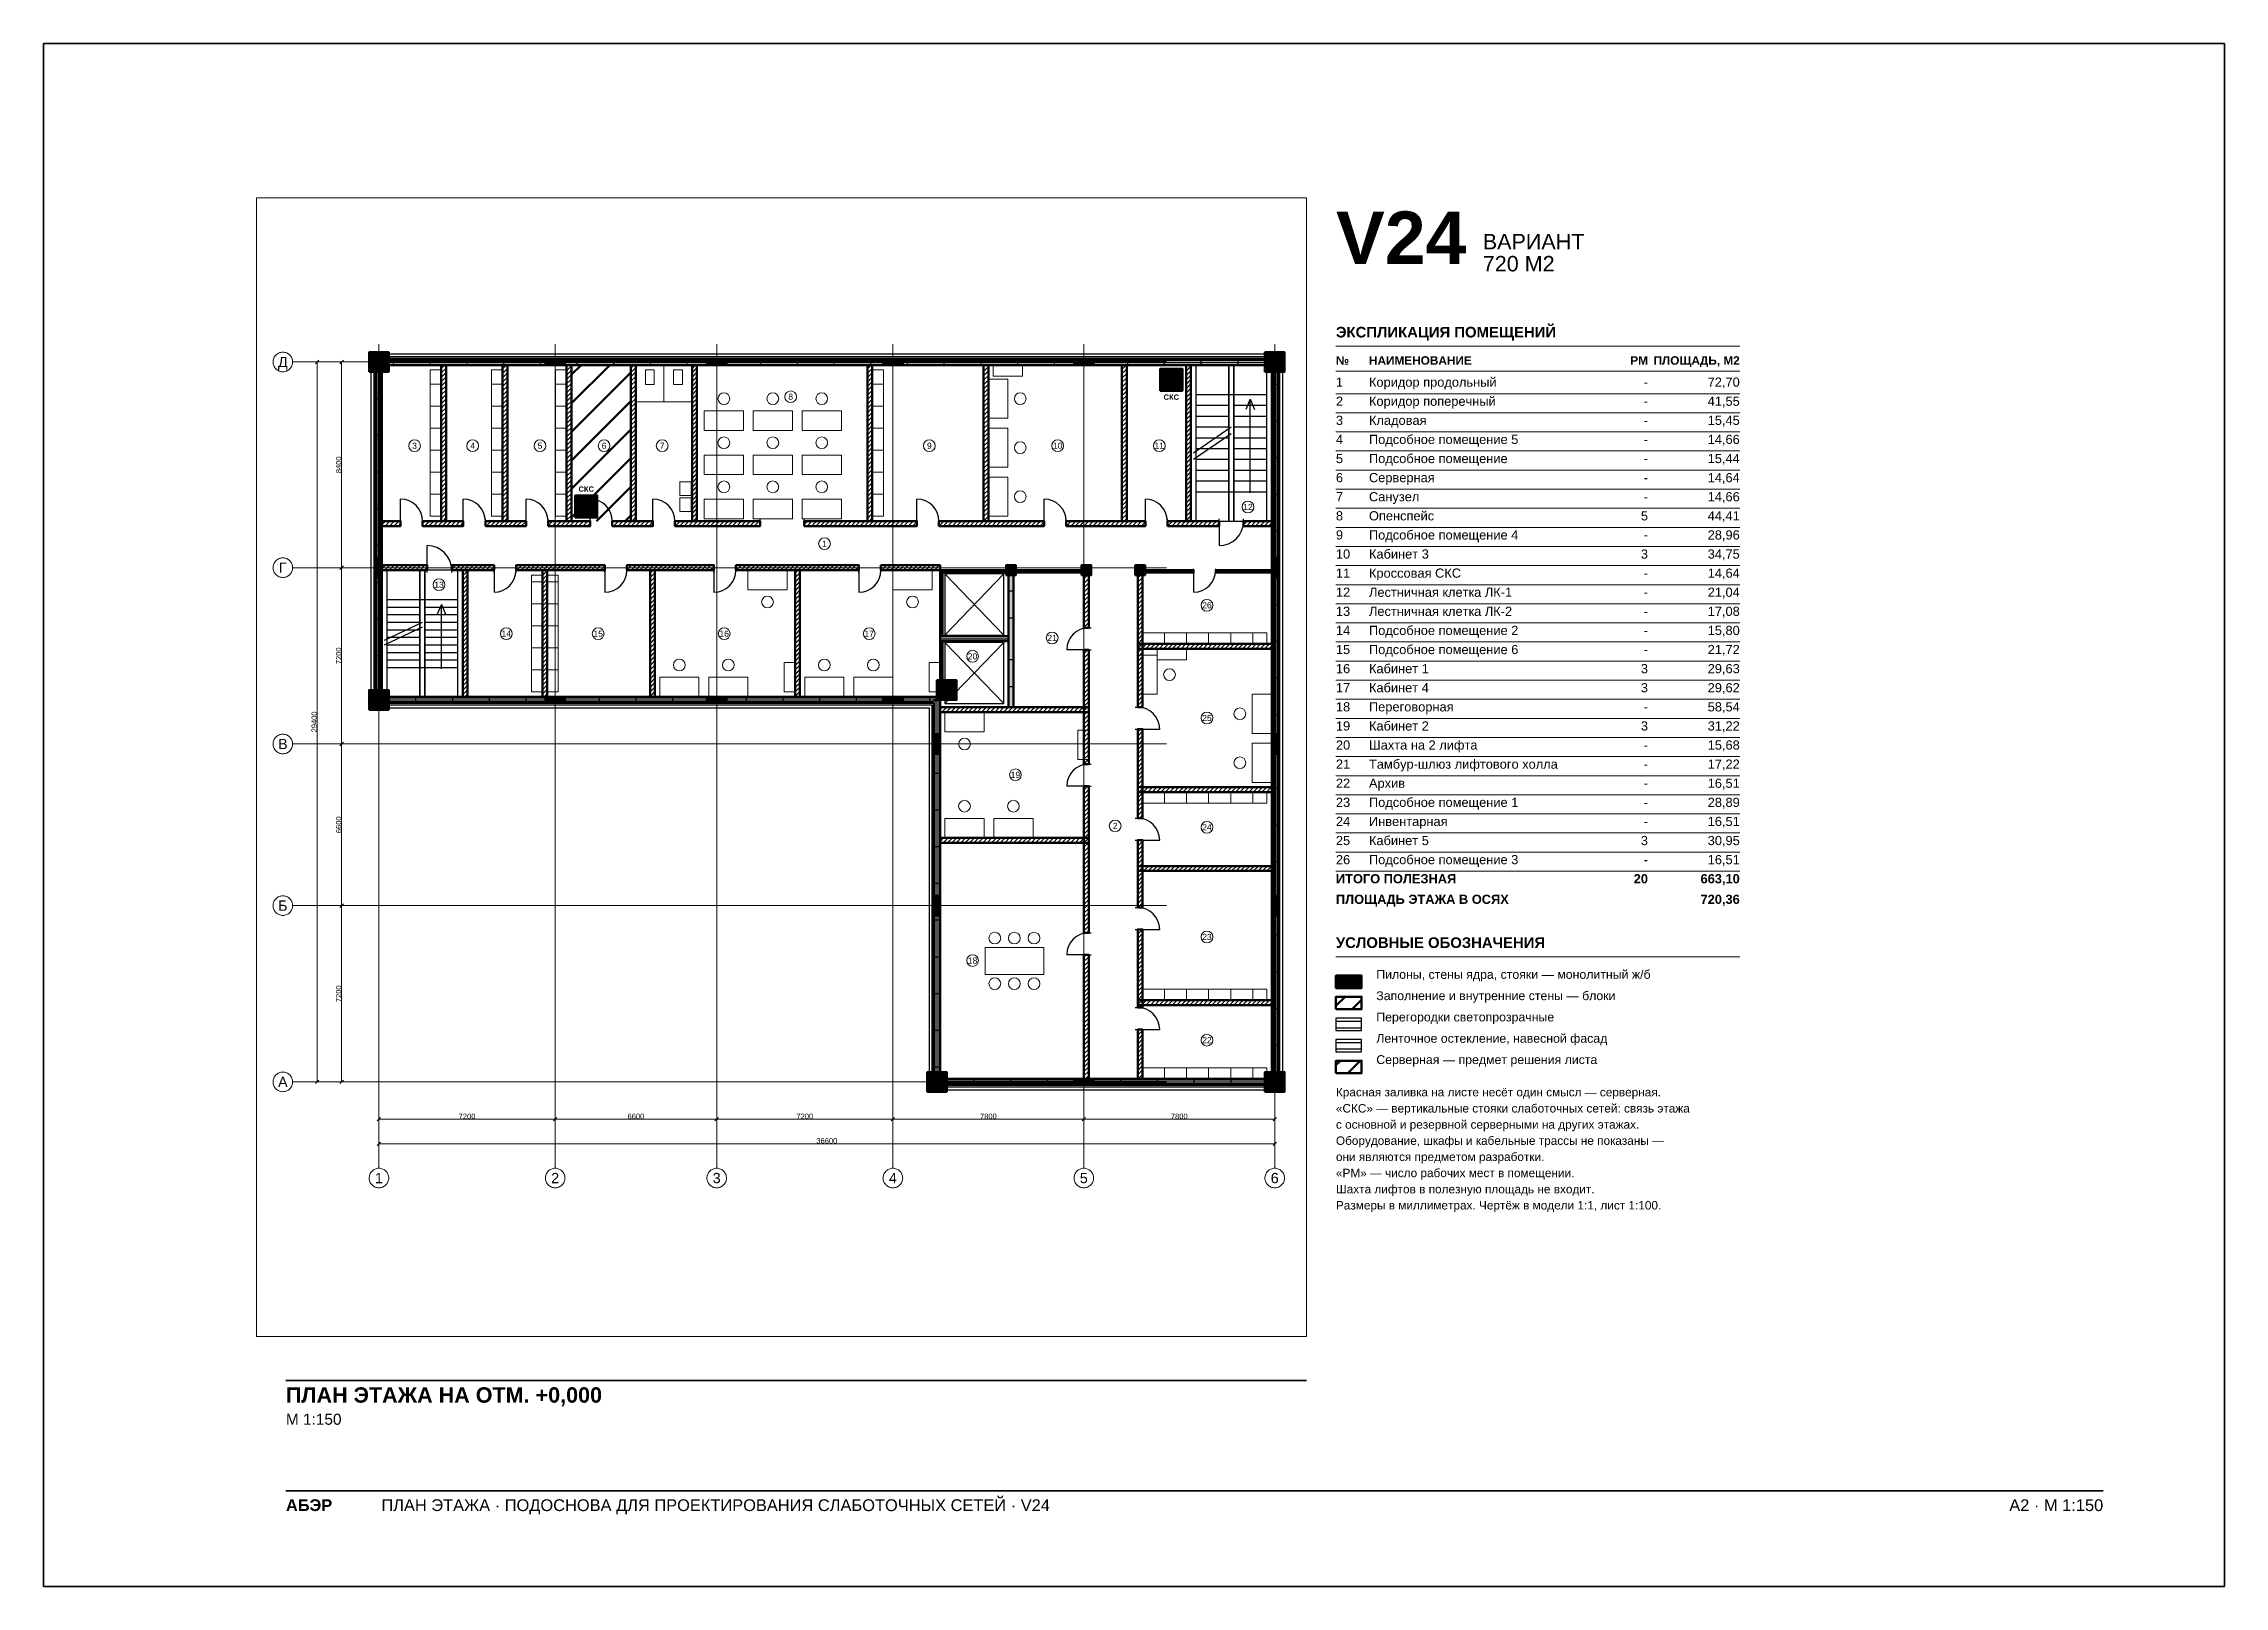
# Paper-space layout 'A2-1-100' of a CAD drawing. Header units: millimetres. Extents: x 0 to 594, y 0 to 420.
# The model-space entities are those that its viewports show. They can reach past a viewport. Long polylines and large blocks are cut down to what shows.
import ezdxf
from ezdxf.enums import TextEntityAlignment as Align

# ---------------------------------------------------------------- set-up
doc = ezdxf.new("R2010")
doc.units = ezdxf.units.MM
doc.linetypes.add('CENTER2', pattern=[2.541, 1.587, -0.318, 0.318, -0.318])
for name, color, linetype, lineweight in [('A-ANNO-LEGEND', 7, 'CONTINUOUS', 18), ('A-ANNO-NOTES', 8, 'CONTINUOUS', 13), ('A-ANNO-ROOM', 7, 'CONTINUOUS', 18), ('A-ANNO-TABLE', 7, 'CONTINUOUS', 18), ('A-DIMS', 8, 'CONTINUOUS', 13), ('A-DOOR', 3, 'CONTINUOUS', 25), ('A-ELEV', 7, 'CONTINUOUS', 25), ('A-FACADE-PANEL', 8, 'CONTINUOUS', 25), ('A-FURN', 8, 'CONTINUOUS', 18), ('A-GLAZ-RIBBON', 5, 'CONTINUOUS', 25), ('A-GRID', 8, 'CENTER2', 13), ('A-HATCH', 9, 'CONTINUOUS', 9), ('A-OUTLINE', 7, 'CONTINUOUS', 50), ('A-SANI', 8, 'CONTINUOUS', 18), ('A-STAIR', 7, 'CONTINUOUS', 25), ('A-TITLE', 7, 'CONTINUOUS', 35), ('A-VIEWPORT', 8, 'CONTINUOUS', 9), ('A-WALL-BLOCK', 9, 'CONTINUOUS', 50), ('A-WALL-GLASS', 4, 'CONTINUOUS', 25), ('A-WALL-RC', 7, 'CONTINUOUS', 50), ('E-SCS-RISER', 1, 'CONTINUOUS', 50), ('E-SERVER-ROOM', 1, 'CONTINUOUS', 50)]:
    doc.layers.add(name, color=color, linetype=linetype, lineweight=lineweight)
doc.styles.add('Arial', font='arial.ttf')
doc.styles.add('Arial-Bold', font='arialbd.ttf')
doc.styles.get("Standard").update_dxf_attribs({"font": 'arial.ttf'})

psp = doc.layouts.new('A2-1-100')

# ---------------------------------------------------------------- texts
at = {"layer": 'A-ANNO-LEGEND'}
for s, height, style, p in [('УСЛОВНЫЕ ОБОЗНАЧЕНИЯ', 2.9, 'Arial-Bold', (352, 173.8)), ('Пилоны, стены ядра, стояки — монолитный ж/б', 2.4, 'Arial', (363, 165.4)), ('Заполнение и внутренние стены — блоки', 2.4, 'Arial', (363, 159.6)), ('Перегородки светопрозрачные', 2.4, 'Arial', (363, 153.8)), ('Ленточное остекление, навесной фасад', 2.4, 'Arial', (363, 148)), ('Серверная — предмет решения листа', 2.4, 'Arial', (363, 142.2))]:
    psp.add_text(s, height=height, dxfattribs=dict(at, style=style)).set_placement(p)
at = {"layer": 'A-ANNO-NOTES', "style": 'Arial'}
for s, p in [('«СКС» — вертикальные стояки слаботочных сетей: связь этажа', (352, 129)), ('Красная заливка на листе несёт один смысл — серверная.', (352, 133.4)), ('с основной и резервной серверными на других этажах.', (352, 124.6)), ('Оборудование, шкафы и кабельные трассы не показаны —', (352, 120.2)), ('они являются предметом разработки.', (352, 115.8)), ('«РМ» — число рабочих мест в помещении.', (352, 111.4)), ('Шахта лифтов в полезную площадь не входит.', (352, 107)), ('Размеры в миллиметрах. Чертёж в модели 1:1, лист 1:100.', (352, 102.6))]:
    psp.add_text(s, height=2.3, dxfattribs=at).set_placement(p)
at = {"layer": 'A-ANNO-TABLE'}
for s, height, style, p in [('ЭКСПЛИКАЦИЯ ПОМЕЩЕНИЙ', 2.9, 'Arial-Bold', (352, 340)), ('№', 2.3, 'Arial-Bold', (352, 332.6)), ('НАИМЕНОВАНИЕ', 2.3, 'Arial-Bold', (361, 332.6)), ('1', 2.5, 'Arial', (352, 326.6)), ('Коридор продольный', 2.5, 'Arial', (361, 326.6)), ('2', 2.5, 'Arial', (352, 321.4)), ('Коридор поперечный', 2.5, 'Arial', (361, 321.4)), ('3', 2.5, 'Arial', (352, 316.2)), ('Кладовая', 2.5, 'Arial', (361, 316.2)), ('4', 2.5, 'Arial', (352, 311)), ('Подсобное помещение 5', 2.5, 'Arial', (361, 311)), ('5', 2.5, 'Arial', (352, 305.8)), ('6', 2.5, 'Arial', (352, 300.6)), ('Серверная', 2.5, 'Arial', (361, 300.6)), ('Подсобное помещение', 2.5, 'Arial', (361, 305.8)), ('7', 2.5, 'Arial', (352, 295.4)), ('Санузел', 2.5, 'Arial', (361, 295.4)), ('8', 2.5, 'Arial', (352, 290.2)), ('Опенспейс', 2.5, 'Arial', (361, 290.2)), ('9', 2.5, 'Arial', (352, 285)), ('Подсобное помещение 4', 2.5, 'Arial', (361, 285)), ('10', 2.5, 'Arial', (352, 279.8)), ('Кабинет 3', 2.5, 'Arial', (361, 279.8)), ('11', 2.5, 'Arial', (352, 274.6)), ('Кроссовая СКС', 2.5, 'Arial', (361, 274.6)), ('12', 2.5, 'Arial', (352, 269.4)), ('Лестничная клетка ЛК-1', 2.5, 'Arial', (361, 269.4)), ('13', 2.5, 'Arial', (352, 264.2)), ('14', 2.5, 'Arial', (352, 259)), ('Лестничная клетка ЛК-2', 2.5, 'Arial', (361, 264.2)), ('Подсобное помещение 2', 2.5, 'Arial', (361, 259)), ('15', 2.5, 'Arial', (352, 253.8)), ('Подсобное помещение 6', 2.5, 'Arial', (361, 253.8)), ('16', 2.5, 'Arial', (352, 248.6)), ('Кабинет 1', 2.5, 'Arial', (361, 248.6)), ('17', 2.5, 'Arial', (352, 243.4)), ('Кабинет 4', 2.5, 'Arial', (361, 243.4)), ('18', 2.5, 'Arial', (352, 238.2)), ('Переговорная', 2.5, 'Arial', (361, 238.2)), ('19', 2.5, 'Arial', (352, 233)), ('Кабинет 2', 2.5, 'Arial', (361, 233)), ('20', 2.5, 'Arial', (352, 227.8)), ('Шахта на 2 лифта', 2.5, 'Arial', (361, 227.8)), ('21', 2.5, 'Arial', (352, 222.6)), ('22', 2.5, 'Arial', (352, 217.4)), ('Архив', 2.5, 'Arial', (361, 217.4)), ('Тамбур-шлюз лифтового холла', 2.5, 'Arial', (361, 222.6)), ('23', 2.5, 'Arial', (352, 212.2)), ('Подсобное помещение 1', 2.5, 'Arial', (361, 212.2)), ('24', 2.5, 'Arial', (352, 207)), ('Инвентарная', 2.5, 'Arial', (361, 207)), ('25', 2.5, 'Arial', (352, 201.8)), ('Кабинет 5', 2.5, 'Arial', (361, 201.8)), ('26', 2.5, 'Arial', (352, 196.6)), ('Подсобное помещение 3', 2.5, 'Arial', (361, 196.6)), ('ИТОГО ПОЛЕЗНАЯ', 2.5, 'Arial-Bold', (352, 191.4)), ('ПЛОЩАДЬ ЭТАЖА В ОСЯХ', 2.5, 'Arial-Bold', (352, 185.8))]:
    psp.add_text(s, height=height, dxfattribs=dict(at, style=style)).set_placement(p)
for s, height, style, p in [('РМ', 2.3, 'Arial-Bold', (437, 332.6)), ('ПЛОЩАДЬ, М2', 2.3, 'Arial-Bold', (462, 332.6)), ('-', 2.5, 'Arial', (437, 326.6)), ('72,70', 2.5, 'Arial', (462, 326.6)), ('-', 2.5, 'Arial', (437, 321.4)), ('41,55', 2.5, 'Arial', (462, 321.4)), ('-', 2.5, 'Arial', (437, 316.2)), ('15,45', 2.5, 'Arial', (462, 316.2)), ('-', 2.5, 'Arial', (437, 311)), ('14,66', 2.5, 'Arial', (462, 311)), ('-', 2.5, 'Arial', (437, 305.8)), ('15,44', 2.5, 'Arial', (462, 305.8)), ('14,64', 2.5, 'Arial', (462, 300.6)), ('-', 2.5, 'Arial', (437, 300.6)), ('14,66', 2.5, 'Arial', (462, 295.4)), ('5', 2.5, 'Arial', (437, 290.2)), ('-', 2.5, 'Arial', (437, 295.4)), ('44,41', 2.5, 'Arial', (462, 290.2)), ('-', 2.5, 'Arial', (437, 285)), ('28,96', 2.5, 'Arial', (462, 285)), ('3', 2.5, 'Arial', (437, 279.8)), ('34,75', 2.5, 'Arial', (462, 279.8)), ('-', 2.5, 'Arial', (437, 274.6)), ('14,64', 2.5, 'Arial', (462, 274.6)), ('-', 2.5, 'Arial', (437, 269.4)), ('21,04', 2.5, 'Arial', (462, 269.4)), ('-', 2.5, 'Arial', (437, 264.2)), ('17,08', 2.5, 'Arial', (462, 264.2)), ('15,80', 2.5, 'Arial', (462, 259)), ('-', 2.5, 'Arial', (437, 259)), ('21,72', 2.5, 'Arial', (462, 253.8)), ('3', 2.5, 'Arial', (437, 248.6)), ('-', 2.5, 'Arial', (437, 253.8)), ('29,63', 2.5, 'Arial', (462, 248.6)), ('3', 2.5, 'Arial', (437, 243.4)), ('29,62', 2.5, 'Arial', (462, 243.4)), ('-', 2.5, 'Arial', (437, 238.2)), ('58,54', 2.5, 'Arial', (462, 238.2)), ('3', 2.5, 'Arial', (437, 233)), ('31,22', 2.5, 'Arial', (462, 233)), ('-', 2.5, 'Arial', (437, 227.8)), ('15,68', 2.5, 'Arial', (462, 227.8)), ('-', 2.5, 'Arial', (437, 222.6)), ('17,22', 2.5, 'Arial', (462, 222.6)), ('16,51', 2.5, 'Arial', (462, 217.4)), ('-', 2.5, 'Arial', (437, 217.4)), ('28,89', 2.5, 'Arial', (462, 212.2)), ('-', 2.5, 'Arial', (437, 212.2)), ('-', 2.5, 'Arial', (437, 207)), ('16,51', 2.5, 'Arial', (462, 207)), ('3', 2.5, 'Arial', (437, 201.8)), ('30,95', 2.5, 'Arial', (462, 201.8)), ('-', 2.5, 'Arial', (437, 196.6)), ('16,51', 2.5, 'Arial', (462, 196.6)), ('20', 2.5, 'Arial-Bold', (437, 191.4)), ('663,10', 2.5, 'Arial-Bold', (462, 191.4)), ('720,36', 2.5, 'Arial-Bold', (462, 185.8))]:
    psp.add_text(s, height=height, dxfattribs=dict(at, style=style)).set_placement(p, align=Align.RIGHT)
at = {"layer": 'A-TITLE'}
for s, height, style, p in [('V24', 14.3, 'Arial-Bold', (352, 360)), ('ВАРИАНТ', 4.2, 'Arial', (392, 364)), ('720 М2', 4.2, 'Arial', (392, 358)), ('ПЛАН ЭТАЖА НА ОТМ. +0,000', 4.2, 'Arial-Bold', (66, 50)), ('М 1:150', 3, 'Arial', (66, 44)), ('ПЛАН ЭТАЖА · ПОДОСНОВА ДЛЯ ПРОЕКТИРОВАНИЯ СЛАБОТОЧНЫХ СЕТЕЙ · V24', 3.2, 'Arial', (92, 20.5)), ('АБЭР', 3.2, 'Arial-Bold', (66, 20.5))]:
    psp.add_text(s, height=height, dxfattribs=dict(at, style=style)).set_placement(p)
at = {"layer": 'A-TITLE', "style": 'Arial'}
psp.add_text('A2 · М 1:150', height=3.2, dxfattribs=at).set_placement((561, 20.5), align=Align.RIGHT)

msp = doc.modelspace()

# ---------------------------------------------------------------- texts
at = {"layer": 'A-ANNO-ROOM'}
for s, p in [('8', (16823, 27980)), ('3', (1455, 25980)), ('4', (3828, 25980)), ('5', (6578, 25980)), ('6', (9200, 25980)), ('7', (11573, 25980)), ('9', (22489, 25980)), ('10', (27731, 25980)), ('11', (31882, 25980)), ('12', (35505, 23480)), ('1', (18205, 21980)), ('13', (2455, 20305)), ('26', (33830, 19465)), ('14', (5205, 18305)), ('15', (8958, 18305)), ('16', (14106, 18305)), ('17', (20031, 18305)), ('21', (27505, 18130)), ('20', (24255, 17380)), ('25', (33830, 14862)), ('19', (26005, 12541)), ('2', (30080, 10455)), ('24', (33830, 10397)), ('23', (33830, 5920)), ('18', (24255, 4955)), ('22', (33830, 1705))]:
    msp.add_text(s, height=250, dxfattribs=at).set_placement(p, align=Align.MIDDLE_CENTER)
at = {"layer": 'A-DIMS'}
for s, p in [('8400', (-1645, 25200)), ('7200', (-1645, 17400)), ('29400', (-2645, 14700)), ('6600', (-1645, 10500)), ('7200', (-1645, 3600))]:
    msp.add_text(s, height=220, rotation=90, dxfattribs=at).set_placement(p, align=Align.MIDDLE_CENTER)
for s, p in [('7200', (3600, -1405)), ('6600', (10500, -1405)), ('7200', (17400, -1405)), ('7800', (24900, -1405)), ('7800', (32700, -1405)), ('36600', (18300, -2405))]:
    msp.add_text(s, height=220, dxfattribs=at).set_placement(p, align=Align.MIDDLE_CENTER)
at = {"layer": 'A-GRID'}
for s, p in [('Д', (-3925, 29400)), ('Г', (-3925, 21000)), ('В', (-3925, 13800)), ('Б', (-3925, 7200)), ('А', (-3925, 0)), ('1', (0, -3925)), ('2', (7200, -3925)), ('3', (13800, -3925)), ('4', (21000, -3925)), ('5', (28800, -3925)), ('6', (36600, -3925))]:
    msp.add_text(s, height=420, dxfattribs=at).set_placement(p, align=Align.MIDDLE_CENTER)
at = {"layer": 'E-SCS-RISER', "style": 'Arial-Bold'}
for p in [(32375, 27965), (8470, 24210)]:
    msp.add_text('СКС', height=220, dxfattribs=at).set_placement(p, align=Align.MIDDLE_CENTER)

# ---------------------------------------------------------------- hatches: boundary and pattern name
at = {"layer": 'A-HATCH'}
h = msp.add_hatch(dxfattribs=at)
h.set_pattern_fill('ANSI31', scale=40)
h.paths.add_polyline_path([(2548, 22900), (2748, 22900), (2748, 29275), (2748, 29275), (2548, 29275), (2548, 29275)])
h = msp.add_hatch(dxfattribs=at)
h.set_pattern_fill('ANSI31', scale=40)
h.paths.add_polyline_path([(5048, 22900), (5248, 22900), (5248, 29275), (5248, 29275), (5048, 29275), (5048, 29275)])
h = msp.add_hatch(dxfattribs=at)
h.set_pattern_fill('ANSI31', scale=40)
h.paths.add_polyline_path([(7670, 22900), (7870, 22900), (7870, 29275), (7870, 29275), (7670, 29275), (7670, 29275)])
h = msp.add_hatch(dxfattribs=at)
h.set_pattern_fill('ANSI31', scale=40)
h.paths.add_polyline_path([(10293, 22900), (10493, 22900), (10493, 29275), (10493, 29275), (10293, 29275), (10293, 29275)])
h = msp.add_hatch(dxfattribs=at)
h.set_pattern_fill('ANSI31', scale=40)
h.paths.add_polyline_path([(12793, 22900), (12993, 22900), (12993, 29275), (12993, 29275), (12793, 29275), (12793, 29275)])
h = msp.add_hatch(dxfattribs=at)
h.set_pattern_fill('ANSI31', scale=40)
h.paths.add_polyline_path([(19959, 22900), (20159, 22900), (20159, 29275), (20159, 29275), (19959, 29275), (19959, 29275)])
h = msp.add_hatch(dxfattribs=at)
h.set_pattern_fill('ANSI31', scale=40)
h.paths.add_polyline_path([(24701, 22900), (24901, 22900), (24901, 29275), (24901, 29275), (24701, 29275), (24701, 29275)])
h = msp.add_hatch(dxfattribs=at)
h.set_pattern_fill('ANSI31', scale=40)
h.paths.add_polyline_path([(30352, 22900), (30552, 22900), (30552, 29275), (30552, 29275), (30352, 29275), (30352, 29275)])
h = msp.add_hatch(dxfattribs=at)
h.set_pattern_fill('ANSI31', scale=40)
h.paths.add_polyline_path([(32975, 22900), (33175, 22900), (33175, 29275), (33175, 29275), (32975, 29275), (32975, 29275)])
h = msp.add_hatch(dxfattribs=at)
h.set_pattern_fill('ANSI31', scale=40)
h.paths.add_polyline_path([(125, 22700), (125, 22700), (886.5, 22700), (886.5, 22900), (125, 22900), (125, 22900)])
h = msp.add_hatch(dxfattribs=at)
h.set_pattern_fill('ANSI31', scale=40)
h.paths.add_polyline_path([(1786.5, 22700), (3448, 22700), (3448, 22900), (1786.5, 22900)])
h = msp.add_hatch(dxfattribs=at)
h.set_pattern_fill('ANSI31', scale=40)
h.paths.add_polyline_path([(4348, 22700), (6009, 22700), (6009, 22900), (4348, 22900)])
h = msp.add_hatch(dxfattribs=at)
h.set_pattern_fill('ANSI31', scale=40)
h.paths.add_polyline_path([(6909, 22700), (8631.5, 22700), (8631.5, 22900), (6909, 22900)])
h = msp.add_hatch(dxfattribs=at)
h.set_pattern_fill('ANSI31', scale=40)
h.paths.add_polyline_path([(9531.5, 22700), (11193, 22700), (11193, 22900), (9531.5, 22900)])
h = msp.add_hatch(dxfattribs=at)
h.set_pattern_fill('ANSI31', scale=40)
h.paths.add_polyline_path([(12093, 22700), (15576, 22700), (15576, 22900), (12093, 22900)])
h = msp.add_hatch(dxfattribs=at)
h.set_pattern_fill('ANSI31', scale=40)
h.paths.add_polyline_path([(17376, 22700), (21980, 22700), (21980, 22900), (17376, 22900)])
h = msp.add_hatch(dxfattribs=at)
h.set_pattern_fill('ANSI31', scale=40)
h.paths.add_polyline_path([(22880, 22700), (27176.5, 22700), (27176.5, 22900), (22880, 22900)])
h = msp.add_hatch(dxfattribs=at)
h.set_pattern_fill('ANSI31', scale=40)
h.paths.add_polyline_path([(28076.5, 22700), (31313.5, 22700), (31313.5, 22900), (28076.5, 22900)])
h = msp.add_hatch(dxfattribs=at)
h.set_pattern_fill('ANSI31', scale=40)
h.paths.add_polyline_path([(32213.5, 22700), (34325, 22700), (34325, 22900), (32213.5, 22900)])
h = msp.add_hatch(dxfattribs=at)
h.set_pattern_fill('ANSI31', scale=40)
h.paths.add_polyline_path([(35325, 22700), (36475, 22700), (36475, 22700), (36475, 22900), (36475, 22900), (35325, 22900)])
h = msp.add_hatch(dxfattribs=at)
h.set_pattern_fill('ANSI31', scale=40)
h.paths.add_polyline_path([(125, 20900), (125, 20900), (1975, 20900), (1975, 21100), (125, 21100), (125, 21100)])
h = msp.add_hatch(dxfattribs=at)
h.set_pattern_fill('ANSI31', scale=40)
h.paths.add_polyline_path([(2975, 20900), (4701.5, 20900), (4701.5, 21100), (2975, 21100)])
h = msp.add_hatch(dxfattribs=at)
h.set_pattern_fill('ANSI31', scale=40)
h.paths.add_polyline_path([(3425, 15725), (3625, 15725), (3625, 15725), (3625, 20900), (3425, 20900), (3425, 15725)])
h = msp.add_hatch(dxfattribs=at)
h.set_pattern_fill('ANSI31', scale=40)
h.paths.add_polyline_path([(5601.5, 20900), (9227, 20900), (9227, 21100), (5601.5, 21100)])
h = msp.add_hatch(dxfattribs=at)
h.set_pattern_fill('ANSI31', scale=40)
h.paths.add_polyline_path([(6678, 15725), (6878, 15725), (6878, 15725), (6878, 20900), (6678, 20900), (6678, 15725)])
h = msp.add_hatch(dxfattribs=at)
h.set_pattern_fill('ANSI31', scale=40)
h.paths.add_polyline_path([(10127, 20900), (13688.5, 20900), (13688.5, 21100), (10127, 21100)])
h = msp.add_hatch(dxfattribs=at)
h.set_pattern_fill('ANSI31', scale=40)
h.paths.add_polyline_path([(11076, 15725), (11276, 15725), (11276, 15725), (11276, 20900), (11076, 20900), (11076, 15725)])
h = msp.add_hatch(dxfattribs=at)
h.set_pattern_fill('ANSI31', scale=40)
h.paths.add_polyline_path([(14588.5, 20900), (19613, 20900), (19613, 21100), (14588.5, 21100)])
h = msp.add_hatch(dxfattribs=at)
h.set_pattern_fill('ANSI31', scale=40)
h.paths.add_polyline_path([(17001, 15725), (17201, 15725), (17201, 15725), (17201, 20900), (17001, 20900), (17001, 15725)])
h = msp.add_hatch(dxfattribs=at)
h.set_pattern_fill('ANSI31', scale=40)
h.paths.add_polyline_path([(20513, 20900), (22925, 20900), (22925, 21100), (20513, 21100)])
h = msp.add_hatch(dxfattribs=at)
h.set_pattern_fill('ANSI31', scale=40)
h.paths.add_polyline_path([(28800, 18550), (29000, 18550), (29000, 20900), (28800, 20900)])
h = msp.add_hatch(dxfattribs=at)
h.set_pattern_fill('ANSI31', scale=40)
h.paths.add_polyline_path([(31000, 15308.5), (31200, 15308.5), (31200, 20900), (31000, 20900)])
h = msp.add_hatch(dxfattribs=at)
h.set_pattern_fill('ANSI31', scale=40)
h.paths.add_polyline_path([(31200, 20800), (33287.5, 20800), (33287.5, 20900), (31200, 20900)])
h = msp.add_hatch(dxfattribs=at)
h.set_pattern_fill('ANSI31', scale=40)
h.paths.add_polyline_path([(34187.5, 20800), (36475, 20800), (36475, 20800), (36475, 20900), (36475, 20900), (34187.5, 20900)])
h = msp.add_hatch(dxfattribs=at)
h.set_pattern_fill('ANSI31', scale=40)
h.paths.add_polyline_path([(31000, 17685), (36475, 17685), (36475, 17685), (36475, 17885), (36475, 17885), (31000, 17885)])
h = msp.add_hatch(dxfattribs=at)
h.set_pattern_fill('ANSI31', scale=40)
h.paths.add_polyline_path([(28800, 12980.5), (29000, 12980.5), (29000, 17650), (28800, 17650)])
h = msp.add_hatch(dxfattribs=at)
h.set_pattern_fill('ANSI31', scale=40)
h.paths.add_polyline_path([(22925, 15100), (22925, 15100), (29000, 15100), (29000, 15300), (22925, 15300), (22925, 15300)])
h = msp.add_hatch(dxfattribs=at)
h.set_pattern_fill('ANSI31', scale=40)
h.paths.add_polyline_path([(31000, 10774.5), (31200, 10774.5), (31200, 14408.5), (31000, 14408.5)])
h = msp.add_hatch(dxfattribs=at)
h.set_pattern_fill('ANSI31', scale=40)
h.paths.add_polyline_path([(28800, 6093), (29000, 6093), (29000, 12080.5), (28800, 12080.5)])
h = msp.add_hatch(dxfattribs=at)
h.set_pattern_fill('ANSI31', scale=40)
h.paths.add_polyline_path([(31000, 11832), (36475, 11832), (36475, 11832), (36475, 12032), (36475, 12032), (31000, 12032)])
h = msp.add_hatch(dxfattribs=at)
h.set_pattern_fill('ANSI31', scale=40)
h.paths.add_polyline_path([(22925, 9761), (22925, 9761), (29000, 9761), (29000, 9961), (22925, 9961), (22925, 9961)])
h = msp.add_hatch(dxfattribs=at)
h.set_pattern_fill('ANSI31', scale=40)
h.paths.add_polyline_path([(31000, 7128.5), (31200, 7128.5), (31200, 9874.5), (31000, 9874.5)])
h = msp.add_hatch(dxfattribs=at)
h.set_pattern_fill('ANSI31', scale=40)
h.paths.add_polyline_path([(31000, 8617), (36475, 8617), (36475, 8617), (36475, 8817), (36475, 8817), (31000, 8817)])
h = msp.add_hatch(dxfattribs=at)
h.set_pattern_fill('ANSI31', scale=40)
h.paths.add_polyline_path([(31000, 3040), (31200, 3040), (31200, 6228.5), (31000, 6228.5)])
h = msp.add_hatch(dxfattribs=at)
h.set_pattern_fill('ANSI31', scale=40)
h.paths.add_polyline_path([(28800, 125), (29000, 125), (29000, 125), (29000, 5193), (28800, 5193), (28800, 125)])
h = msp.add_hatch(dxfattribs=at)
h.set_pattern_fill('ANSI31', scale=40)
h.paths.add_polyline_path([(31000, 3140), (36475, 3140), (36475, 3140), (36475, 3340), (36475, 3340), (31000, 3340)])
h = msp.add_hatch(dxfattribs=at)
h.set_pattern_fill('ANSI31', scale=40)
h.paths.add_polyline_path([(31000, 125), (31200, 125), (31200, 125), (31200, 2140), (31000, 2140), (31000, 125)])
at = {"layer": 'A-WALL-RC'}
h = msp.add_hatch(color=7, dxfattribs=at)
h.dxf.hatch_style = 1
h.paths.add_polyline_path([(-400, 29000), (400, 29000), (400, 29800), (-400, 29800)])
h = msp.add_hatch(color=7, dxfattribs=at)
h.dxf.hatch_style = 1
h.paths.add_polyline_path([(6800, 29275), (7600, 29275), (7600, 29525), (6800, 29525)])
h = msp.add_hatch(color=7, dxfattribs=at)
h.dxf.hatch_style = 1
h.paths.add_polyline_path([(13400, 29275), (14200, 29275), (14200, 29525), (13400, 29525)])
h = msp.add_hatch(color=7, dxfattribs=at)
h.dxf.hatch_style = 1
h.paths.add_polyline_path([(20600, 29275), (21400, 29275), (21400, 29525), (20600, 29525)])
h = msp.add_hatch(color=7, dxfattribs=at)
h.dxf.hatch_style = 1
h.paths.add_polyline_path([(28400, 29275), (29200, 29275), (29200, 29525), (28400, 29525)])
h = msp.add_hatch(color=7, dxfattribs=at)
h.dxf.hatch_style = 1
h.paths.add_polyline_path([(36200, 29000), (37000, 29000), (37000, 29800), (36200, 29800)])
h = msp.add_hatch(color=7, dxfattribs=at)
h.dxf.hatch_style = 1
h.paths.add_polyline_path([(-125, 20600), (125, 20600), (125, 21400), (-125, 21400)])
h = msp.add_hatch(color=7, dxfattribs=at)
h.dxf.hatch_style = 1
h.paths.add_polyline_path([(36475, 20600), (36725, 20600), (36725, 21400), (36475, 21400)])
h = msp.add_hatch(color=7, dxfattribs=at)
h.dxf.hatch_style = 1
h.paths.add_polyline_path([(22925, 20800), (25725, 20800), (25725, 20900), (22925, 20900)])
h = msp.add_hatch(color=7, dxfattribs=at)
h.dxf.hatch_style = 1
h.paths.add_polyline_path([(22925, 18200), (23025, 18200), (23025, 20800), (22925, 20800)])
h = msp.add_hatch(color=7, dxfattribs=at)
h.dxf.hatch_style = 1
h.paths.add_polyline_path([(25625, 20700), (26025, 20700), (26025, 21100), (25625, 21100)])
h = msp.add_hatch(color=7, dxfattribs=at)
h.dxf.hatch_style = 1
h.paths.add_polyline_path([(25725, 15300), (25925, 15300), (25925, 20900), (25725, 20900)])
h = msp.add_hatch(color=7, dxfattribs=at)
h.dxf.hatch_style = 1
h.paths.add_polyline_path([(25925, 20800), (28800, 20800), (28800, 20900), (25925, 20900)])
h = msp.add_hatch(color=7, dxfattribs=at)
h.dxf.hatch_style = 1
h.paths.add_polyline_path([(28700, 20700), (29100, 20700), (29100, 21100), (28700, 21100)])
h = msp.add_hatch(color=7, dxfattribs=at)
h.dxf.hatch_style = 1
h.paths.add_polyline_path([(30900, 20700), (31300, 20700), (31300, 21100), (30900, 21100)])
h = msp.add_hatch(color=7, dxfattribs=at)
h.dxf.hatch_style = 1
h.paths.add_polyline_path([(22925, 18000), (25725, 18000), (25725, 18200), (22925, 18200)])
h = msp.add_hatch(color=7, dxfattribs=at)
h.dxf.hatch_style = 1
h.paths.add_polyline_path([(22925, 15725), (23025, 15725), (23025, 15725), (23025, 18000), (22925, 18000), (22925, 15725)])
h = msp.add_hatch(color=7, dxfattribs=at)
h.dxf.hatch_style = 1
h.paths.add_polyline_path([(22800, 15600), (23600, 15600), (23600, 16400), (22800, 16400)])
h = msp.add_hatch(color=7, dxfattribs=at)
h.dxf.hatch_style = 1
h.paths.add_polyline_path([(-400, 15200), (400, 15200), (400, 16000), (-400, 16000)])
h = msp.add_hatch(color=7, dxfattribs=at)
h.dxf.hatch_style = 1
h.paths.add_polyline_path([(6800, 15475), (7600, 15475), (7600, 15725), (6800, 15725)])
h = msp.add_hatch(color=7, dxfattribs=at)
h.dxf.hatch_style = 1
h.paths.add_polyline_path([(13400, 15475), (14200, 15475), (14200, 15725), (13400, 15725)])
h = msp.add_hatch(color=7, dxfattribs=at)
h.dxf.hatch_style = 1
h.paths.add_polyline_path([(20600, 15475), (21400, 15475), (21400, 15725), (20600, 15725)])
h = msp.add_hatch(color=7, dxfattribs=at)
h.dxf.hatch_style = 1
h.paths.add_polyline_path([(22675, 13400), (22925, 13400), (22925, 14200), (22675, 14200)])
h = msp.add_hatch(color=7, dxfattribs=at)
h.dxf.hatch_style = 1
h.paths.add_polyline_path([(36475, 13400), (36725, 13400), (36725, 14200), (36475, 14200)])
h = msp.add_hatch(color=7, dxfattribs=at)
h.dxf.hatch_style = 1
h.paths.add_polyline_path([(22675, 6800), (22925, 6800), (22925, 7600), (22675, 7600)])
h = msp.add_hatch(color=7, dxfattribs=at)
h.dxf.hatch_style = 1
h.paths.add_polyline_path([(36475, 6800), (36725, 6800), (36725, 7600), (36475, 7600)])
h = msp.add_hatch(color=7, dxfattribs=at)
h.dxf.hatch_style = 1
h.paths.add_polyline_path([(22400, -400), (23200, -400), (23200, 400), (22400, 400)])
h = msp.add_hatch(color=7, dxfattribs=at)
h.dxf.hatch_style = 1
h.paths.add_polyline_path([(28400, -125), (29200, -125), (29200, 125), (28400, 125)])
h = msp.add_hatch(color=7, dxfattribs=at)
h.dxf.hatch_style = 1
h.paths.add_polyline_path([(36200, -400), (37000, -400), (37000, 400), (36200, 400)])
at = {"layer": 'E-SCS-RISER'}
h = msp.add_hatch(color=7, dxfattribs=at)
h.dxf.hatch_style = 1
h.paths.add_polyline_path([(31925, 28225), (32825, 28225), (32825, 29125), (31925, 29125)])
h = msp.add_hatch(color=7, dxfattribs=at)
h.dxf.hatch_style = 1
h.paths.add_polyline_path([(8020, 23050), (8920, 23050), (8920, 23950), (8020, 23950)])
at = {"layer": 'E-SERVER-ROOM'}
h = msp.add_hatch(dxfattribs=at)
h.set_pattern_fill('ANSI31', scale=260)
h.paths.add_polyline_path([(7870, 22900), (10293, 22900), (10293, 29275), (7870, 29275)])

# ---------------------------------------------------------------- linework, layer by layer
at = {"layer": 'A-ANNO-ROOM'}
for centre in [(16823, 27980), (1455, 25980), (3828, 25980), (6578, 25980), (9200, 25980), (11573, 25980), (22489, 25980), (27731, 25980), (31882, 25980), (35505, 23480), (18205, 21980), (2455, 20305), (33830, 19465), (5205, 18305), (8958, 18305), (14106, 18305), (20031, 18305), (27505, 18130), (24255, 17380), (33830, 14862), (26005, 12541), (30080, 10455), (33830, 10397), (33830, 5920), (24255, 4955), (33830, 1705)]:
    msp.add_circle(centre, 240, dxfattribs=at)
at = {"layer": 'A-DIMS'}
for p, q in [((-2595.71, 29329.29), (-2454.29, 29470.71)), ((-1595.71, 29329.29), (-1454.29, 29470.71)), ((-2525, 0), (-2525, 29400)), ((-1525, 21000), (-1525, 29400)), ((-1595.71, 20929.29), (-1454.29, 21070.71)), ((-1595.71, 20929.29), (-1454.29, 21070.71)), ((-1525, 13800), (-1525, 21000)), ((-1595.71, 13729.29), (-1454.29, 13870.71)), ((-1595.71, 13729.29), (-1454.29, 13870.71)), ((-1525, 7200), (-1525, 13800)), ((-1595.71, 7129.29), (-1454.29, 7270.71)), ((-1595.71, 7129.29), (-1454.29, 7270.71)), ((-1525, 0), (-1525, 7200)), ((-2595.71, -70.71), (-2454.29, 70.71)), ((-1595.71, -70.71), (-1454.29, 70.71)), ((-70.71, -1595.71), (70.71, -1454.29)), ((0, -1525), (7200, -1525)), ((7129.29, -1595.71), (7270.71, -1454.29)), ((7129.29, -1595.71), (7270.71, -1454.29)), ((7200, -1525), (13800, -1525)), ((13729.29, -1595.71), (13870.71, -1454.29)), ((13729.29, -1595.71), (13870.71, -1454.29)), ((13800, -1525), (21000, -1525)), ((20929.29, -1595.71), (21070.71, -1454.29)), ((20929.29, -1595.71), (21070.71, -1454.29)), ((21000, -1525), (28800, -1525)), ((28729.29, -1595.71), (28870.71, -1454.29)), ((28729.29, -1595.71), (28870.71, -1454.29)), ((28800, -1525), (36600, -1525)), ((36529.29, -1595.71), (36670.71, -1454.29)), ((-70.71, -2595.71), (70.71, -2454.29)), ((0, -2525), (36600, -2525)), ((36529.29, -2595.71), (36670.71, -2454.29))]:
    msp.add_line(p, q, dxfattribs=at)
at = {"layer": 'A-DOOR'}
for p, q in [((886.5, 22900), (886.5, 23800)), ((3448, 22900), (3448, 23800)), ((6009, 22900), (6009, 23800)), ((8631.5, 22900), (8631.5, 23800)), ((11193, 22900), (11193, 23800)), ((21980, 22900), (21980, 23800)), ((27176.5, 22900), (27176.5, 23800)), ((31313.5, 22900), (31313.5, 23800)), ((886.5, 22800), (886.5, 23000)), ((1786.5, 22800), (1786.5, 23000)), ((3448, 22800), (3448, 23000)), ((4348, 22800), (4348, 23000)), ((6009, 22800), (6009, 23000)), ((6909, 22800), (6909, 23000)), ((8631.5, 22800), (8631.5, 23000)), ((9531.5, 22800), (9531.5, 23000)), ((11193, 22800), (11193, 23000)), ((12093, 22800), (12093, 23000)), ((15576, 22800), (15576, 23000)), ((17376, 22800), (17376, 23000)), ((21980, 22800), (21980, 23000)), ((22880, 22800), (22880, 23000)), ((27176.5, 22800), (27176.5, 23000)), ((28076.5, 22800), (28076.5, 23000)), ((31313.5, 22800), (31313.5, 23000)), ((32213.5, 22800), (32213.5, 23000)), ((34325, 22800), (34325, 23000)), ((34325, 22900), (34325, 21900)), ((35325, 22800), (35325, 23000)), ((1975, 20900), (1975, 21900)), ((1975, 20800), (1975, 21000)), ((2975, 20800), (2975, 21000)), ((4701.5, 20800), (4701.5, 21000)), ((4701.5, 20900), (4701.5, 20000)), ((5601.5, 20800), (5601.5, 21000)), ((9227, 20800), (9227, 21000)), ((9227, 20900), (9227, 20000)), ((10127, 20800), (10127, 21000)), ((13688.5, 20800), (13688.5, 21000)), ((13688.5, 20900), (13688.5, 20000)), ((14588.5, 20800), (14588.5, 21000)), ((19613, 20800), (19613, 21000)), ((19613, 20900), (19613, 20000)), ((20513, 20800), (20513, 21000)), ((33287.5, 20850), (33287.5, 20950)), ((33287.5, 20900), (33287.5, 20000)), ((34187.5, 20850), (34187.5, 20950)), ((25725, 20050), (25925, 20050)), ((25725, 18950), (25925, 18950)), ((28900, 18550), (29100, 18550)), ((25725, 17250), (25925, 17250)), ((29000, 17650), (28100, 17650)), ((28900, 17650), (29100, 17650)), ((25725, 16150), (25925, 16150)), ((30900, 15308.5), (31100, 15308.5)), ((30900, 14408.5), (31100, 14408.5)), ((31000, 14408.5), (31900, 14408.5)), ((28900, 12980.5), (29100, 12980.5)), ((29000, 12080.5), (28100, 12080.5)), ((28900, 12080.5), (29100, 12080.5)), ((30900, 10774.5), (31100, 10774.5)), ((30900, 9874.5), (31100, 9874.5)), ((31000, 9874.5), (31900, 9874.5)), ((30900, 7128.5), (31100, 7128.5)), ((28900, 6093), (29100, 6093)), ((30900, 6228.5), (31100, 6228.5)), ((31000, 6228.5), (31900, 6228.5)), ((29000, 5193), (28100, 5193)), ((28900, 5193), (29100, 5193)), ((30900, 3040), (31100, 3040)), ((30900, 2140), (31100, 2140)), ((31000, 2140), (31900, 2140))]:
    msp.add_line(p, q, dxfattribs=at)
for centre, radius, start, end in [((886.5, 22900), 900, 0, 90), ((3448, 22900), 900, 0, 90), ((6009, 22900), 900, 0, 90), ((8631.5, 22900), 900, 0, 90), ((11193, 22900), 900, 0, 90), ((21980, 22900), 900, 0, 90), ((27176.5, 22900), 900, 0, 90), ((31313.5, 22900), 900, 0, 90), ((34325, 22900), 1000, -90, 0), ((1975, 20900), 1000, 0, 90), ((4701.5, 20900), 900, -90, 0), ((9227, 20900), 900, -90, 0), ((13688.5, 20900), 900, -90, 0), ((19613, 20900), 900, -90, 0), ((33287.5, 20900), 900, -90, 0), ((29000, 17650), 900, 90, 180), ((31000, 14408.5), 900, 0, 90), ((29000, 12080.5), 900, 90, 180), ((31000, 9874.5), 900, 0, 90), ((31000, 6228.5), 900, 0, 90), ((29000, 5193), 900, 90, 180), ((31000, 2140), 900, 0, 90)]:
    msp.add_arc(centre, radius, start, end, dxfattribs=at)
at = {"layer": 'A-ELEV'}
for p, q in [((23125, 18250), (25525, 20750)), ((23125, 20750), (25525, 18250)), ((22925, 18100), (25725, 18100)), ((23125, 15450), (25525, 17950)), ((23125, 17950), (25525, 15450))]:
    msp.add_line(p, q, dxfattribs=at)
for points in [[(23125, 18250), (25525, 18250), (25525, 20750), (23125, 20750)], [(23125, 15450), (25525, 15450), (25525, 17950), (23125, 17950)]]:
    msp.add_lwpolyline(points, close=True, dxfattribs=at)
at = {"layer": 'A-FACADE-PANEL'}
for points in [[(36925, 29725), (-325, 29725), (-325, 15275), (22475, 15275), (22475, -325), (36925, -325)], [(36805, 29605), (-205, 29605), (-205, 15395), (22595, 15395), (22595, -205), (36805, -205)]]:
    msp.add_lwpolyline(points, close=True, dxfattribs=at)
at = {"layer": 'A-FURN'}
for p, q in [((2098, 28500), (2548, 28500)), ((4598, 28500), (5048, 28500)), ((7220, 28500), (7670, 28500)), ((20159, 28500), (20609, 28500)), ((2098, 27600), (2548, 27600)), ((4598, 27600), (5048, 27600)), ((7220, 27600), (7670, 27600)), ((20159, 27600), (20609, 27600)), ((2098, 26700), (2548, 26700)), ((4598, 26700), (5048, 26700)), ((7220, 26700), (7670, 26700)), ((20159, 26700), (20609, 26700)), ((2098, 25800), (2548, 25800)), ((4598, 25800), (5048, 25800)), ((7220, 25800), (7670, 25800)), ((20159, 25800), (20609, 25800)), ((2098, 24900), (2548, 24900)), ((4598, 24900), (5048, 24900)), ((7220, 24900), (7670, 24900)), ((20159, 24900), (20609, 24900)), ((2098, 24000), (2548, 24000)), ((4598, 24000), (5048, 24000)), ((7220, 24000), (7670, 24000)), ((20159, 24000), (20609, 24000)), ((6228, 20425), (6678, 20425)), ((6878, 20425), (7328, 20425)), ((6228, 19525), (6678, 19525)), ((6878, 19525), (7328, 19525)), ((6228, 18625), (6678, 18625)), ((6878, 18625), (7328, 18625)), ((32100, 17885), (32100, 18335)), ((33000, 17885), (33000, 18335)), ((33900, 17885), (33900, 18335)), ((34800, 17885), (34800, 18335)), ((35700, 17885), (35700, 18335)), ((6228, 17725), (6678, 17725)), ((6878, 17725), (7328, 17725)), ((6228, 16825), (6678, 16825)), ((6878, 16825), (7328, 16825)), ((32100, 11382), (32100, 11832)), ((33000, 11382), (33000, 11832)), ((33900, 11382), (33900, 11832)), ((34800, 11382), (34800, 11832)), ((35700, 11382), (35700, 11832)), ((32100, 3340), (32100, 3790)), ((33000, 3340), (33000, 3790)), ((33900, 3340), (33900, 3790)), ((34800, 3340), (34800, 3790)), ((35700, 3340), (35700, 3790)), ((32100, 125), (32100, 575)), ((33000, 125), (33000, 575)), ((33900, 125), (33900, 575)), ((34800, 125), (34800, 575)), ((35700, 125), (35700, 575))]:
    msp.add_line(p, q, dxfattribs=at)
for points in [[(2098, 23100), (2548, 23100), (2548, 29075), (2098, 29075)], [(4598, 23100), (5048, 23100), (5048, 29075), (4598, 29075)], [(7220, 23100), (7670, 23100), (7670, 29075), (7220, 29075)], [(20159, 23100), (20609, 23100), (20609, 29075), (20159, 29075)], [(24901, 27100), (25701, 27100), (25701, 28700), (24901, 28700)], [(25101, 28825), (26301, 28825), (26301, 29275), (25101, 29275)], [(13293, 26600), (14893, 26600), (14893, 27400), (13293, 27400)], [(15293, 26600), (16893, 26600), (16893, 27400), (15293, 27400)], [(17293, 26600), (18893, 26600), (18893, 27400), (17293, 27400)], [(24901, 25100), (25701, 25100), (25701, 26700), (24901, 26700)], [(13293, 24800), (14893, 24800), (14893, 25600), (13293, 25600)], [(15293, 24800), (16893, 24800), (16893, 25600), (15293, 25600)], [(17293, 24800), (18893, 24800), (18893, 25600), (17293, 25600)], [(24901, 23100), (25701, 23100), (25701, 24700), (24901, 24700)], [(13293, 23000), (14893, 23000), (14893, 23800), (13293, 23800)], [(15293, 23000), (16893, 23000), (16893, 23800), (15293, 23800)], [(17293, 23000), (18893, 23000), (18893, 23800), (17293, 23800)], [(6228, 15925), (6678, 15925), (6678, 20700), (6228, 20700)], [(6878, 15925), (7328, 15925), (7328, 20700), (6878, 20700)], [(15076, 20100), (16676, 20100), (16676, 20900), (15076, 20900)], [(21001, 20100), (22601, 20100), (22601, 20900), (21001, 20900)], [(31200, 17885), (36275, 17885), (36275, 18335), (31200, 18335)], [(16551, 15925), (17001, 15925), (17001, 17125), (16551, 17125)], [(22475, 15925), (22925, 15925), (22925, 17125), (22475, 17125)], [(31000, 15832), (31800, 15832), (31800, 17432), (31000, 17432)], [(31800, 17235), (33000, 17235), (33000, 17685), (31800, 17685)], [(11476, 15725), (13076, 15725), (13076, 16525), (11476, 16525)], [(13476, 15725), (15076, 15725), (15076, 16525), (13476, 16525)], [(17401, 15725), (19001, 15725), (19001, 16525), (17401, 16525)], [(19401, 15725), (21001, 15725), (21001, 16525), (19401, 16525)], [(35675, 14232), (36475, 14232), (36475, 15832), (35675, 15832)], [(23125, 14300), (24725, 14300), (24725, 15100), (23125, 15100)], [(28550, 13161), (29000, 13161), (29000, 14361), (28550, 14361)], [(35675, 12232), (36475, 12232), (36475, 13832), (35675, 13832)], [(31200, 11382), (36275, 11382), (36275, 11832), (31200, 11832)], [(23125, 9961), (24725, 9961), (24725, 10761), (23125, 10761)], [(25125, 9961), (26725, 9961), (26725, 10761), (25125, 10761)], [(24762.5, 4393), (27162.5, 4393), (27162.5, 5493), (24762.5, 5493)], [(31200, 3340), (36275, 3340), (36275, 3790), (31200, 3790)], [(31200, 125), (36275, 125), (36275, 575), (31200, 575)]]:
    msp.add_lwpolyline(points, close=True, dxfattribs=at)
for centre in [(14093, 27900), (16093, 27900), (18093, 27900), (26201, 27900), (14093, 26100), (16093, 26100), (18093, 26100), (26201, 25900), (14093, 24300), (16093, 24300), (18093, 24300), (26201, 23900), (15876, 19600), (21801, 19600), (12276, 17025), (14276, 17025), (18201, 17025), (20201, 17025), (32300, 16632), (35175, 15032), (23925, 13800), (35175, 13032), (23925, 11261), (25925, 11261), (25162.5, 5873), (25962.5, 5873), (26762.5, 5873), (25162.5, 4013), (25962.5, 4013), (26762.5, 4013)]:
    msp.add_circle(centre, 240, dxfattribs=at)
at = {"layer": 'A-GLAZ-RIBBON'}
for p, q in [((36600, 29440), (0, 29440)), ((600, 29275), (600, 29525)), ((2100, 29275), (2100, 29525)), ((3600, 29275), (3600, 29525)), ((5100, 29275), (5100, 29525)), ((6600, 29275), (6600, 29525)), ((8100, 29275), (8100, 29525)), ((9600, 29275), (9600, 29525)), ((11100, 29275), (11100, 29525)), ((12600, 29275), (12600, 29525)), ((14100, 29275), (14100, 29525)), ((15600, 29275), (15600, 29525)), ((17100, 29275), (17100, 29525)), ((18600, 29275), (18600, 29525)), ((20100, 29275), (20100, 29525)), ((21600, 29275), (21600, 29525)), ((23100, 29275), (23100, 29525)), ((24600, 29275), (24600, 29525)), ((26100, 29275), (26100, 29525)), ((27600, 29275), (27600, 29525)), ((29100, 29275), (29100, 29525)), ((30600, 29275), (30600, 29525)), ((32100, 29275), (32100, 29525)), ((33600, 29275), (33600, 29525)), ((35100, 29275), (35100, 29525)), ((36600, 29275), (36600, 29525)), ((125, 29400), (-125, 29400)), ((-40, 29400), (-40, 15600)), ((36600, 29360), (0, 29360)), ((40, 29400), (40, 15600)), ((36560, 0), (36560, 29400)), ((36640, 0), (36640, 29400)), ((125, 27900), (-125, 27900)), ((36475, 28500), (36725, 28500)), ((36475, 27000), (36725, 27000)), ((125, 26400), (-125, 26400)), ((36475, 25500), (36725, 25500)), ((125, 24900), (-125, 24900)), ((125, 23400), (-125, 23400)), ((36475, 24000), (36725, 24000)), ((36475, 22500), (36725, 22500)), ((125, 21900), (-125, 21900)), ((36475, 21000), (36725, 21000)), ((125, 20400), (-125, 20400)), ((125, 18900), (-125, 18900)), ((36475, 19500), (36725, 19500)), ((36475, 18000), (36725, 18000)), ((125, 17400), (-125, 17400)), ((36475, 16500), (36725, 16500)), ((125, 15900), (-125, 15900)), ((0, 15725), (0, 15475)), ((0, 15640), (22800, 15640)), ((0, 15560), (22800, 15560)), ((1500, 15725), (1500, 15475)), ((3000, 15725), (3000, 15475)), ((4500, 15725), (4500, 15475)), ((6000, 15725), (6000, 15475)), ((7500, 15725), (7500, 15475)), ((9000, 15725), (9000, 15475)), ((10500, 15725), (10500, 15475)), ((12000, 15725), (12000, 15475)), ((13500, 15725), (13500, 15475)), ((15000, 15725), (15000, 15475)), ((16500, 15725), (16500, 15475)), ((18000, 15725), (18000, 15475)), ((19500, 15725), (19500, 15475)), ((21000, 15725), (21000, 15475)), ((22500, 15725), (22500, 15475)), ((22925, 15600), (22675, 15600)), ((22760, 15600), (22760, 0)), ((22840, 15600), (22840, 0)), ((36475, 15000), (36725, 15000)), ((22925, 14100), (22675, 14100)), ((36475, 13500), (36725, 13500)), ((22925, 12600), (22675, 12600)), ((36475, 12000), (36725, 12000)), ((22925, 11100), (22675, 11100)), ((36475, 10500), (36725, 10500)), ((22925, 9600), (22675, 9600)), ((36475, 9000), (36725, 9000)), ((22925, 8100), (22675, 8100)), ((36475, 7500), (36725, 7500)), ((22925, 6600), (22675, 6600)), ((36475, 6000), (36725, 6000)), ((22925, 5100), (22675, 5100)), ((36475, 4500), (36725, 4500)), ((22925, 3600), (22675, 3600)), ((36475, 3000), (36725, 3000)), ((22925, 2100), (22675, 2100)), ((36475, 1500), (36725, 1500)), ((22925, 600), (22675, 600)), ((22800, 125), (22800, -125)), ((22800, 40), (36600, 40)), ((24300, 125), (24300, -125)), ((25800, 125), (25800, -125)), ((27300, 125), (27300, -125)), ((28800, 125), (28800, -125)), ((30300, 125), (30300, -125)), ((31800, 125), (31800, -125)), ((33300, 125), (33300, -125)), ((34800, 125), (34800, -125)), ((36300, 125), (36300, -125)), ((36475, 0), (36725, 0)), ((22800, -40), (36600, -40))]:
    msp.add_line(p, q, dxfattribs=at)
at = {"layer": 'A-GRID'}
for p, q in [((0, -3525), (0, 30125)), ((7200, -3525), (7200, 30125)), ((13800, -3525), (13800, 30125)), ((21000, -3525), (21000, 30125)), ((28800, -3525), (28800, 30125)), ((36600, -3525), (36600, 30125)), ((-3525, 29400), (37325, 29400)), ((-3525, 21000), (37325, 21000)), ((-3525, 13800), (37325, 13800)), ((-3525, 7200), (37325, 7200)), ((-3525, 0), (37325, 0))]:
    msp.add_line(p, q, dxfattribs=at)
for centre in [(-3925, 29400), (-3925, 21000), (-3925, 13800), (-3925, 7200), (-3925, 0), (0, -3925), (7200, -3925), (13800, -3925), (21000, -3925), (28800, -3925), (36600, -3925)]:
    msp.add_circle(centre, 400, dxfattribs=at)
at = {"layer": 'A-OUTLINE'}
for points in [[(36725, 29525), (-125, 29525), (-125, 15475), (22675, 15475), (22675, -125), (36725, -125)], [(36475, 29275), (125, 29275), (125, 15725), (22925, 15725), (22925, 125), (36475, 125)]]:
    msp.add_lwpolyline(points, close=True, dxfattribs=at)
at = {"layer": 'A-SANI'}
for points in [[(10493, 27775), (11643, 27775), (11643, 29275), (10493, 29275)], [(10888, 28475), (11248, 28475), (11248, 29075), (10888, 29075)], [(11643, 27775), (12793, 27775), (12793, 29275), (11643, 29275)], [(12038, 28475), (12398, 28475), (12398, 29075), (12038, 29075)], [(12293, 23950), (12753, 23950), (12753, 24500), (12293, 24500)], [(12293, 23300), (12753, 23300), (12753, 23850), (12293, 23850)]]:
    msp.add_lwpolyline(points, close=True, dxfattribs=at)
at = {"layer": 'A-STAIR'}
for p, q in [((33375, 28075), (34725, 28075)), ((33375, 28075), (36275, 28075)), ((33375, 27633.33), (34725, 27633.33)), ((34925, 28075), (36275, 28075)), ((34925, 27633.33), (36275, 27633.33)), ((35600, 27875), (35420, 27455)), ((35600, 24050), (35600, 27875)), ((35600, 27875), (35780, 27455)), ((33275, 25690), (34825, 26750)), ((33375, 27191.67), (34725, 27191.67)), ((33375, 26750), (34725, 26750)), ((34925, 27191.67), (36275, 27191.67)), ((34925, 26750), (36275, 26750)), ((33275, 25425), (34825, 26485)), ((33375, 26308.33), (34725, 26308.33)), ((33375, 25866.67), (34725, 25866.67)), ((34925, 26308.33), (36275, 26308.33)), ((34925, 25866.67), (36275, 25866.67)), ((33375, 25425), (34725, 25425)), ((33375, 24983.33), (34725, 24983.33)), ((34925, 25425), (36275, 25425)), ((34925, 24983.33), (36275, 24983.33)), ((33375, 24541.67), (34725, 24541.67)), ((33375, 24100), (36275, 24100)), ((34925, 24541.67), (36275, 24541.67)), ((325, 19700), (1675, 19700)), ((325, 19700), (3225, 19700)), ((1875, 19700), (3225, 19700)), ((225, 18035), (1775, 18775)), ((325, 19391.67), (1675, 19391.67)), ((325, 19083.33), (1675, 19083.33)), ((325, 18775), (1675, 18775)), ((1875, 19391.67), (3225, 19391.67)), ((1875, 19083.33), (3225, 19083.33)), ((1875, 18775), (3225, 18775)), ((2550, 19500), (2370, 19080)), ((2550, 16875), (2550, 19500)), ((2550, 19500), (2730, 19080)), ((225, 17850), (1775, 18590)), ((325, 18466.67), (1675, 18466.67)), ((325, 18158.33), (1675, 18158.33)), ((325, 17850), (1675, 17850)), ((1875, 18466.67), (3225, 18466.67)), ((1875, 18158.33), (3225, 18158.33)), ((1875, 17850), (3225, 17850)), ((325, 17541.67), (1675, 17541.67)), ((325, 17233.33), (1675, 17233.33)), ((1875, 17541.67), (3225, 17541.67)), ((1875, 17233.33), (3225, 17233.33)), ((325, 16925), (3225, 16925))]:
    msp.add_line(p, q, dxfattribs=at)
for points in [[(33375, 22900), (34725, 22900), (34725, 29275), (33375, 29275)], [(34725, 22900), (34925, 22900), (34925, 29275), (34725, 29275)], [(34925, 22900), (36275, 22900), (36275, 29275), (34925, 29275)], [(325, 15725), (1675, 15725), (1675, 20900), (325, 20900)], [(1675, 15725), (1875, 15725), (1875, 20900), (1675, 20900)], [(1875, 15725), (3225, 15725), (3225, 20900), (1875, 20900)]]:
    msp.add_lwpolyline(points, close=True, dxfattribs=at)
at = {"layer": 'A-WALL-BLOCK'}
for points in [[(2548, 22900), (2748, 22900), (2748, 29275), (2748, 29275), (2548, 29275), (2548, 29275)], [(5048, 22900), (5248, 22900), (5248, 29275), (5248, 29275), (5048, 29275), (5048, 29275)], [(7670, 22900), (7870, 22900), (7870, 29275), (7870, 29275), (7670, 29275), (7670, 29275)], [(10293, 22900), (10493, 22900), (10493, 29275), (10493, 29275), (10293, 29275), (10293, 29275)], [(12793, 22900), (12993, 22900), (12993, 29275), (12993, 29275), (12793, 29275), (12793, 29275)], [(19959, 22900), (20159, 22900), (20159, 29275), (20159, 29275), (19959, 29275), (19959, 29275)], [(24701, 22900), (24901, 22900), (24901, 29275), (24901, 29275), (24701, 29275), (24701, 29275)], [(30352, 22900), (30552, 22900), (30552, 29275), (30552, 29275), (30352, 29275), (30352, 29275)], [(32975, 22900), (33175, 22900), (33175, 29275), (33175, 29275), (32975, 29275), (32975, 29275)], [(125, 22700), (125, 22700), (886.5, 22700), (886.5, 22900), (125, 22900), (125, 22900)], [(1786.5, 22700), (3448, 22700), (3448, 22900), (1786.5, 22900)], [(4348, 22700), (6009, 22700), (6009, 22900), (4348, 22900)], [(6909, 22700), (8631.5, 22700), (8631.5, 22900), (6909, 22900)], [(9531.5, 22700), (11193, 22700), (11193, 22900), (9531.5, 22900)], [(12093, 22700), (15576, 22700), (15576, 22900), (12093, 22900)], [(17376, 22700), (21980, 22700), (21980, 22900), (17376, 22900)], [(22880, 22700), (27176.5, 22700), (27176.5, 22900), (22880, 22900)], [(28076.5, 22700), (31313.5, 22700), (31313.5, 22900), (28076.5, 22900)], [(32213.5, 22700), (34325, 22700), (34325, 22900), (32213.5, 22900)], [(35325, 22700), (36475, 22700), (36475, 22700), (36475, 22900), (36475, 22900), (35325, 22900)], [(125, 20900), (125, 20900), (1975, 20900), (1975, 21100), (125, 21100), (125, 21100)], [(2975, 20900), (4701.5, 20900), (4701.5, 21100), (2975, 21100)], [(3425, 15725), (3625, 15725), (3625, 15725), (3625, 20900), (3425, 20900), (3425, 15725)], [(5601.5, 20900), (9227, 20900), (9227, 21100), (5601.5, 21100)], [(6678, 15725), (6878, 15725), (6878, 15725), (6878, 20900), (6678, 20900), (6678, 15725)], [(10127, 20900), (13688.5, 20900), (13688.5, 21100), (10127, 21100)], [(11076, 15725), (11276, 15725), (11276, 15725), (11276, 20900), (11076, 20900), (11076, 15725)], [(14588.5, 20900), (19613, 20900), (19613, 21100), (14588.5, 21100)], [(17001, 15725), (17201, 15725), (17201, 15725), (17201, 20900), (17001, 20900), (17001, 15725)], [(20513, 20900), (22925, 20900), (22925, 21100), (20513, 21100)], [(28800, 18550), (29000, 18550), (29000, 20900), (28800, 20900)], [(31000, 15308.5), (31200, 15308.5), (31200, 20900), (31000, 20900)], [(31200, 20800), (33287.5, 20800), (33287.5, 20900), (31200, 20900)], [(34187.5, 20800), (36475, 20800), (36475, 20800), (36475, 20900), (36475, 20900), (34187.5, 20900)], [(31000, 17685), (36475, 17685), (36475, 17685), (36475, 17885), (36475, 17885), (31000, 17885)], [(28800, 12980.5), (29000, 12980.5), (29000, 17650), (28800, 17650)], [(22925, 15100), (22925, 15100), (29000, 15100), (29000, 15300), (22925, 15300), (22925, 15300)], [(31000, 10774.5), (31200, 10774.5), (31200, 14408.5), (31000, 14408.5)], [(28800, 6093), (29000, 6093), (29000, 12080.5), (28800, 12080.5)], [(31000, 11832), (36475, 11832), (36475, 11832), (36475, 12032), (36475, 12032), (31000, 12032)], [(22925, 9761), (22925, 9761), (29000, 9761), (29000, 9961), (22925, 9961), (22925, 9961)], [(31000, 7128.5), (31200, 7128.5), (31200, 9874.5), (31000, 9874.5)], [(31000, 8617), (36475, 8617), (36475, 8617), (36475, 8817), (36475, 8817), (31000, 8817)], [(31000, 3040), (31200, 3040), (31200, 6228.5), (31000, 6228.5)], [(28800, 125), (29000, 125), (29000, 125), (29000, 5193), (28800, 5193), (28800, 125)], [(31000, 3140), (36475, 3140), (36475, 3140), (36475, 3340), (36475, 3340), (31000, 3340)], [(31000, 125), (31200, 125), (31200, 125), (31200, 2140), (31000, 2140), (31000, 125)]]:
    msp.add_lwpolyline(points, close=True, dxfattribs=at)
at = {"layer": 'A-WALL-RC'}
for points in [[(-400, 29000), (400, 29000), (400, 29800), (-400, 29800)], [(6800, 29275), (7600, 29275), (7600, 29525), (6800, 29525)], [(13400, 29275), (14200, 29275), (14200, 29525), (13400, 29525)], [(20600, 29275), (21400, 29275), (21400, 29525), (20600, 29525)], [(28400, 29275), (29200, 29275), (29200, 29525), (28400, 29525)], [(36200, 29000), (37000, 29000), (37000, 29800), (36200, 29800)], [(-125, 20600), (125, 20600), (125, 21400), (-125, 21400)], [(36475, 20600), (36725, 20600), (36725, 21400), (36475, 21400)], [(22925, 20800), (25725, 20800), (25725, 20900), (22925, 20900)], [(22925, 18200), (23025, 18200), (23025, 20800), (22925, 20800)], [(25625, 20700), (26025, 20700), (26025, 21100), (25625, 21100)], [(25725, 15300), (25925, 15300), (25925, 20900), (25725, 20900)], [(25925, 20800), (28800, 20800), (28800, 20900), (25925, 20900)], [(28700, 20700), (29100, 20700), (29100, 21100), (28700, 21100)], [(30900, 20700), (31300, 20700), (31300, 21100), (30900, 21100)], [(22925, 18000), (25725, 18000), (25725, 18200), (22925, 18200)], [(22925, 15725), (23025, 15725), (23025, 15725), (23025, 18000), (22925, 18000), (22925, 15725)], [(22800, 15600), (23600, 15600), (23600, 16400), (22800, 16400)], [(-400, 15200), (400, 15200), (400, 16000), (-400, 16000)], [(6800, 15475), (7600, 15475), (7600, 15725), (6800, 15725)], [(13400, 15475), (14200, 15475), (14200, 15725), (13400, 15725)], [(20600, 15475), (21400, 15475), (21400, 15725), (20600, 15725)], [(22675, 13400), (22925, 13400), (22925, 14200), (22675, 14200)], [(36475, 13400), (36725, 13400), (36725, 14200), (36475, 14200)], [(22675, 6800), (22925, 6800), (22925, 7600), (22675, 7600)], [(36475, 6800), (36725, 6800), (36725, 7600), (36475, 7600)], [(22400, -400), (23200, -400), (23200, 400), (22400, 400)], [(28400, -125), (29200, -125), (29200, 125), (28400, 125)], [(36200, -400), (37000, -400), (37000, 400), (36200, 400)]]:
    msp.add_lwpolyline(points, close=True, dxfattribs=at)
at = {"layer": 'E-SCS-RISER'}
for points in [[(31925, 28225), (32825, 28225), (32825, 29125), (31925, 29125)], [(8020, 23050), (8920, 23050), (8920, 23950), (8020, 23950)]]:
    msp.add_lwpolyline(points, close=True, dxfattribs=at)

msp.set_redraw_order([(e.dxf.handle, doc.entitydb.next_handle()) for e in msp.query("TEXT MTEXT ATTDEF DIMENSION ARC_DIMENSION")])  # texts and dimensions are drawn at this point

# ---------------------------------------------------------------- hatches: boundary and pattern name
at = {"layer": 'A-WALL-BLOCK'}
h = psp.add_hatch(dxfattribs=at)
h.set_pattern_fill('ANSI31', scale=1.2)
h.paths.add_polyline_path([(352, 157.1), (359, 157.1), (359, 160.5), (352, 160.5)])
at = {"layer": 'A-WALL-RC'}
h = psp.add_hatch(color=7, dxfattribs=at)
h.dxf.hatch_style = 1
h.paths.add_polyline_path([(352, 162.9), (359, 162.9), (359, 166.3), (352, 166.3)])
at = {"layer": 'E-SERVER-ROOM'}
h = psp.add_hatch(dxfattribs=at)
h.set_pattern_fill('ANSI31', scale=1.2)
h.paths.add_polyline_path([(352, 139.7), (359, 139.7), (359, 143.1), (352, 143.1)])

# ---------------------------------------------------------------- linework, layer by layer
at = {"layer": 'A-ANNO-LEGEND'}
psp.add_line((352, 171.4), (462, 171.4), dxfattribs=at)
at = {"layer": 'A-ANNO-NOTES'}
for p, q in [((352, 324.7), (462, 324.7)), ((352, 319.5), (462, 319.5)), ((352, 314.3), (462, 314.3)), ((352, 309.1), (462, 309.1)), ((352, 303.9), (462, 303.9)), ((352, 298.7), (462, 298.7)), ((352, 293.5), (462, 293.5)), ((352, 288.3), (462, 288.3)), ((352, 283.1), (462, 283.1)), ((352, 277.9), (462, 277.9)), ((352, 272.7), (462, 272.7)), ((352, 267.5), (462, 267.5)), ((352, 262.3), (462, 262.3)), ((352, 257.1), (462, 257.1)), ((352, 251.9), (462, 251.9)), ((352, 246.7), (462, 246.7)), ((352, 241.5), (462, 241.5)), ((352, 236.3), (462, 236.3)), ((352, 231.1), (462, 231.1)), ((352, 225.9), (462, 225.9)), ((352, 220.7), (462, 220.7)), ((352, 215.5), (462, 215.5)), ((352, 210.3), (462, 210.3)), ((352, 205.1), (462, 205.1)), ((352, 199.9), (462, 199.9)), ((352, 194.7), (462, 194.7))]:
    psp.add_line(p, q, dxfattribs=at)
at = {"layer": 'A-ANNO-TABLE'}
for p, q in [((352, 337.6), (462, 337.6)), ((352, 330.8), (462, 330.8)), ((352, 194.7), (462, 194.7))]:
    psp.add_line(p, q, dxfattribs=at)
at = {"layer": 'A-GLAZ-RIBBON'}
for p, q in [((352, 148.1), (359, 148.1)), ((352, 146.3), (359, 146.3))]:
    psp.add_line(p, q, dxfattribs=at)
psp.add_lwpolyline([(352, 145.5), (359, 145.5), (359, 148.9), (352, 148.9)], close=True, dxfattribs=at)
at = {"layer": 'A-TITLE'}
for p, q in [((66, 56), (344, 56)), ((66, 26), (561, 26))]:
    psp.add_line(p, q, dxfattribs=at)
psp.add_lwpolyline([(0, 0), (594, 0), (594, 420), (0, 420)], close=True, dxfattribs=at)
at = {"layer": 'A-WALL-BLOCK'}
psp.add_lwpolyline([(352, 157.1), (359, 157.1), (359, 160.5), (352, 160.5)], close=True, dxfattribs=at)
at = {"layer": 'A-WALL-GLASS'}
for p, q in [((352, 153.9), (359, 153.9)), ((352, 152.1), (359, 152.1))]:
    psp.add_line(p, q, dxfattribs=at)
psp.add_lwpolyline([(352, 151.3), (359, 151.3), (359, 154.7), (352, 154.7)], close=True, dxfattribs=at)
at = {"layer": 'A-WALL-RC'}
psp.add_lwpolyline([(352, 162.9), (359, 162.9), (359, 166.3), (352, 166.3)], close=True, dxfattribs=at)
at = {"layer": 'E-SERVER-ROOM'}
psp.add_lwpolyline([(352, 139.7), (359, 139.7), (359, 143.1), (352, 143.1)], close=True, dxfattribs=at)

psp.set_redraw_order([(e.dxf.handle, doc.entitydb.next_handle()) for e in psp.query("TEXT MTEXT ATTDEF DIMENSION ARC_DIMENSION")])  # texts and dimensions are drawn at this point

# ---------------------------------------------------------------- viewports
at = {"layer": 'A-VIEWPORT'}
psp.add_viewport(center=(201, 223), size=(286, 310), view_center_point=(16450, 12850), view_height=46500, dxfattribs=at)

doc.saveas('drawing.dxf')
